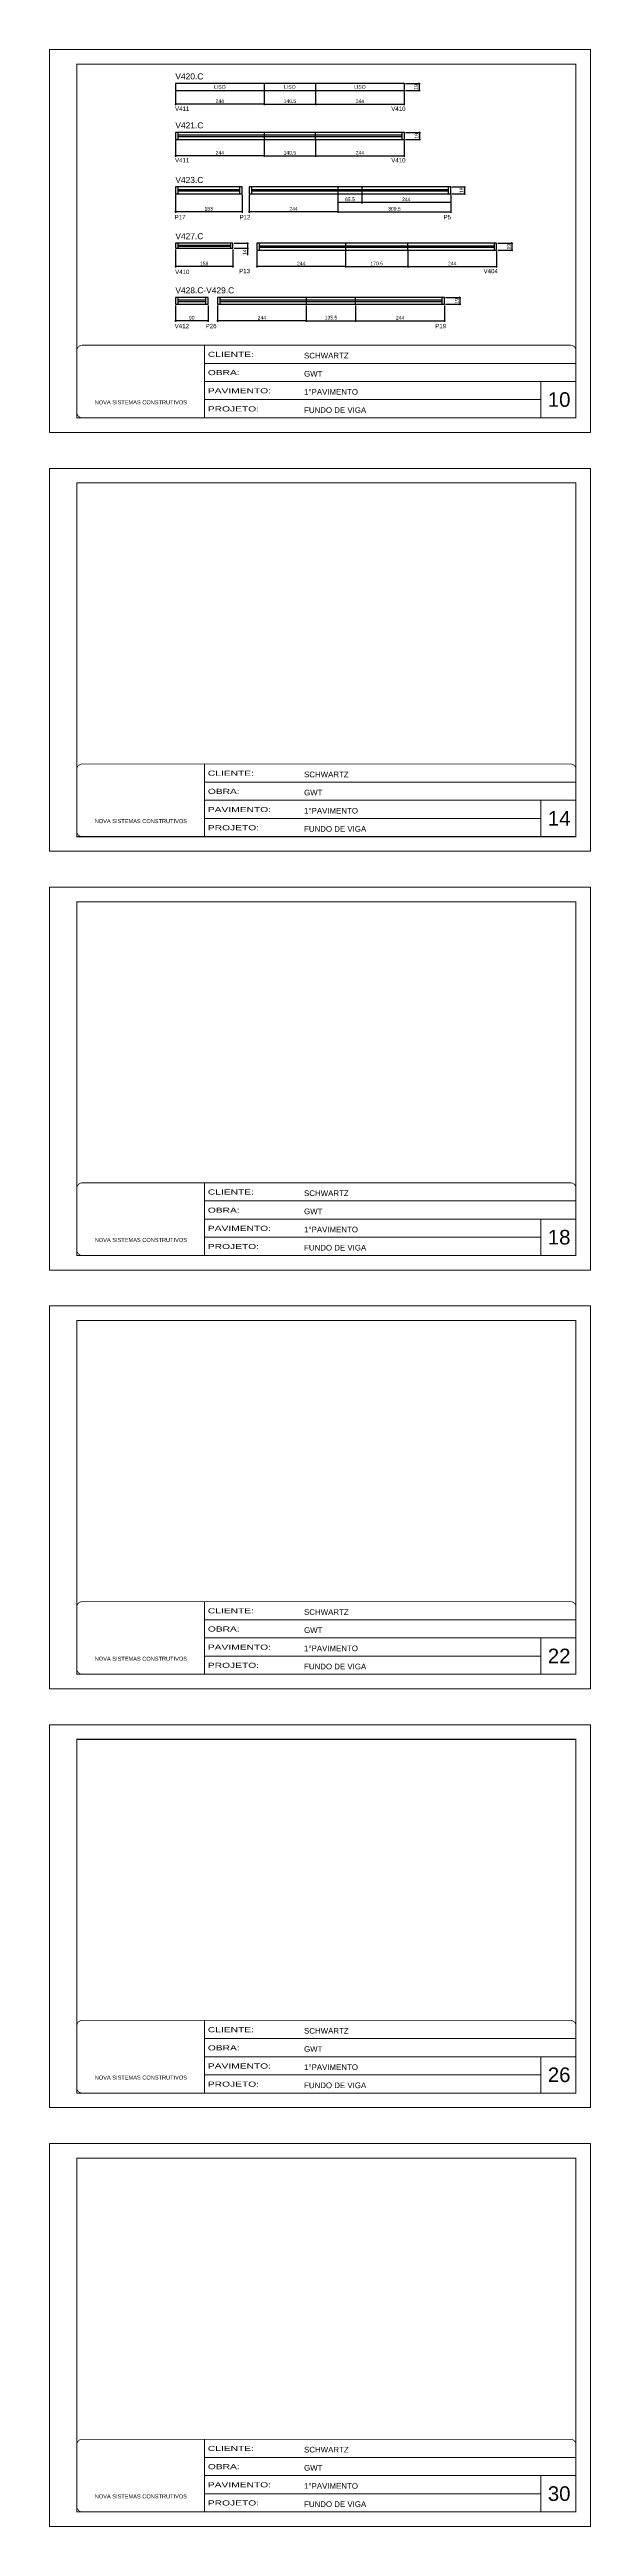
# Model space of a CAD drawing. Extents: x 3245 to 12416, y 917 to 10295.
# Drawn here: x 4844 to 6329, y 917 to 7710 of the extents above; entities that cross this region are included whole.
import ezdxf
from ezdxf.enums import TextEntityAlignment as Align

# ---------------------------------------------------------------- set-up
doc = ezdxf.new("R2010")
doc.units = 0
doc.linetypes.add('CONTINUO', pattern=[0])
doc.linetypes.add('DASHED', pattern=[0.75, 0.5, -0.25])
for name, color, linetype in [('5', 5, 'Continuous'), ('COTA', 241, 'Continuous'), ('NOMENCLATURA', 7, 'Continuous'), ('Painéis', 200, 'Continuous'), ('SARR_2.2x7', 40, 'Continuous'), ('SARR_EDITAR', 141, 'Continuous')]:
    doc.layers.add(name, color=color, linetype=linetype)
for name, color, linetype, lineweight in [('CARIMBO', 255, 'Continuous', 9), ('Folhas', 255, 'Continuous', 9), ('SARRAFO DE PRESSAO', 251, 'DASHED', 9)]:
    doc.layers.add(name, color=color, linetype=linetype, lineweight=lineweight)
doc.styles.add('ARIAL', font='arial.ttf')
doc.styles.add('COTA TECNICA', font='techl___.ttf', dxfattribs={"height": 10})
doc.styles.add('COTA TECNICA-50', font='techl___.ttf', dxfattribs={"height": 10})
doc.styles.get("Standard").update_dxf_attribs({"font": 'arial.ttf'})
doc.styles.add('Tecnologia', font='')
doc.styles.get('Tecnologia').set_extended_font_data('Forgotten Futurist')
doc.dimstyles.new('COTA PAINEL-50', dxfattribs={"dimtxt": 10, "dimasz": 3, "dimexe": 3, "dimexo": 3, "dimgap": 3, "dimtad": 1, "dimdec": 1, "dimzin": 12, "dimdsep": 46, "dimtxsty": 'COTA TECNICA-50', "dimblk1": 'OBLIQUE', "dimblk2": 'OBLIQUE', "dimsah": 1, "dimcen": 0.9, "dimclrd": 4, "dimclre": 4, "dimclrt": 240, "dimadec": 1, "dimazin": 3, "dimtfac": 1, "dimtdec": 1, "dimtmove": 0, "dimatfit": 3, "dimfxl": 1, "dimtolj": 1, "dimtzin": 12, "dimarcsym": 0})
doc.dimstyles.new('PAINEL', dxfattribs={"dimtxt": 10, "dimasz": 3, "dimexe": 3, "dimexo": 3, "dimgap": 3, "dimtad": 1, "dimdec": 1, "dimzin": 12, "dimdsep": 46, "dimtxsty": 'COTA TECNICA', "dimblk1": 'OBLIQUE', "dimblk2": 'OBLIQUE', "dimsah": 1, "dimcen": 0.9, "dimclrd": 4, "dimclre": 4, "dimclrt": 240, "dimadec": 1, "dimazin": 3, "dimtfac": 1, "dimtdec": 1, "dimtmove": 0, "dimatfit": 3, "dimfxl": 1, "dimtolj": 1, "dimtzin": 12, "dimarcsym": 0})

# ---------------------------------------------------------------- blocks, each defined once
blk = doc.blocks.new('9999999999')
at = {"color": 30, "linetype": 'CONTINUO'}
for p, q in [((98564.6, 34230.2), (98564.6, 34429.4)), ((98564.6, 34379.6), (99584, 34379.6)), ((98564.6, 34329.8), (99488, 34329.8)), ((99584, 34329.8), (99488, 34329.8)), ((99488, 34329.8), (99488, 34230.2)), ((98564.6, 34280), (99488, 34280))]:
    blk.add_line(p, q, dxfattribs=at)
at = {"color": 30, "linetype": 'CONTINUO', "const_width": 2}
blk.add_lwpolyline([(99584, 34230.2), (99584, 34414.4, 0.414214), (99569, 34429.4), (98229, 34429.4, 0.414214), (98214, 34414.4), (98214, 34245.2, 0.414214), (98229, 34230.2), (99584, 34230.2)], format="xyb", dxfattribs=at)
at = {"layer": 'Folhas'}
blk.add_lwpolyline([(98139, 34190.2), (99624, 34190.2), (99624, 35240.2), (98139, 35240.2)], close=True, dxfattribs=at)
at = {"layer": 'Folhas', "color": 30, "const_width": 3}
blk.add_lwpolyline([(98214, 34230.2), (99584, 34230.2), (99584, 35200.2), (98214, 35200.2)], close=True, dxfattribs=at)
at = {"color": 7, "linetype": 'Continuous', "ltscale": 5, "style": 'ARIAL'}
for s, height, p in [('SCHWARTZ', 15.48, (98837.7, 34393.1)), ('GWT', 15.48, (98837.7, 34343.3)), ('1°PAVIMENTO', 15.483, (98837.7, 34293.5)), ('NOVA SISTEMAS CONSTRUTIVOS', 11.059, (98263.2, 34267.2)), ('FUNDO DE VIGA', 15.483, (98837.7, 34243.7))]:
    blk.add_text(s, height=height, dxfattribs=at).set_placement(p)
at = {"layer": 'Folhas', "color": 7, "style": 'Tecnologia', "width": 1.5}
for s, p in [('CLIENTE:', (98573.7, 34397.2)), ('OBRA:', (98573.7, 34347.3)), ('PAVIMENTO:', (98573.7, 34297.5)), ('PROJETO:', (98573.7, 34247.7))]:
    blk.add_text(s, height=14, dxfattribs=at).set_placement(p)
blk = doc.blocks.new('_Oblique')
at = {"color": 0, "linetype": 'ByBlock', "lineweight": -2}
blk.add_line((-0.5, -0.5), (0.5, 0.5), dxfattribs=at)
blk = doc.blocks.new('*D407')
at = {"layer": 'COTA', "color": 4, "linetype": 'ByBlock', "lineweight": -2, "transparency": 16777216}
for p, q in [((5189.3, 7595.1), (5189.3, 7557.4)), ((5433.3, 7560.4), (5189.3, 7560.4)), ((5433.3, 7595.1), (5433.3, 7557.4))]:
    blk.add_line(p, q, dxfattribs=at)
at = {"layer": 'Defpoints', "color": 0, "linetype": 'ByBlock', "transparency": 16777216}
for p in [(5189.3, 7598.1), (5189.3, 7560.4), (5433.3, 7598.1)]:
    blk.add_point(p, dxfattribs=at)
at = {"layer": 'COTA', "color": 4, "linetype": 'ByBlock', "lineweight": -2, "transparency": 16777216, "xscale": 3, "yscale": 3, "zscale": 3, "rotation": 180}
blk.add_blockref('_Oblique', (5189.3, 7560.4), dxfattribs=at)
at = {"layer": 'COTA', "color": 4, "linetype": 'ByBlock', "lineweight": -2, "transparency": 16777216, "xscale": 3, "yscale": 3, "zscale": 3}
blk.add_blockref('_Oblique', (5433.3, 7560.4), dxfattribs=at)
at = {"layer": 'COTA', "color": 240, "linetype": 'ByBlock', "transparency": 16777216, "insert": (5311.3, 7568.5), "char_height": 10, "attachment_point": 5, "style": 'COTA TECNICA-50'}
blk.add_mtext('\\A1;244', dxfattribs=at)
blk = doc.blocks.new('*D408')
at = {"layer": 'COTA', "color": 4, "linetype": 'ByBlock', "lineweight": -2, "transparency": 16777216}
for p, q in [((5433.3, 7595.1), (5433.3, 7557.4)), ((5433.3, 7560.4), (5573.8, 7560.4)), ((5573.8, 7595.1), (5573.8, 7557.4))]:
    blk.add_line(p, q, dxfattribs=at)
at = {"layer": 'Defpoints', "color": 0, "linetype": 'ByBlock', "transparency": 16777216}
for p in [(5433.3, 7598.1), (5573.8, 7598.1), (5573.8, 7560.4)]:
    blk.add_point(p, dxfattribs=at)
at = {"layer": 'COTA', "color": 4, "linetype": 'ByBlock', "lineweight": -2, "transparency": 16777216, "xscale": 3, "yscale": 3, "zscale": 3, "rotation": 180}
blk.add_blockref('_Oblique', (5433.3, 7560.4), dxfattribs=at)
at = {"layer": 'COTA', "color": 4, "linetype": 'ByBlock', "lineweight": -2, "transparency": 16777216, "xscale": 3, "yscale": 3, "zscale": 3}
blk.add_blockref('_Oblique', (5573.8, 7560.4), dxfattribs=at)
at = {"layer": 'COTA', "color": 240, "linetype": 'ByBlock', "transparency": 16777216, "insert": (5503.6, 7568.5), "char_height": 10, "attachment_point": 5, "style": 'COTA TECNICA-50'}
blk.add_mtext('\\A1;140.5', dxfattribs=at)
blk = doc.blocks.new('*D409')
at = {"layer": 'COTA', "color": 4, "linetype": 'ByBlock', "lineweight": -2, "transparency": 16777216}
for p, q in [((5573.8, 7595.1), (5573.8, 7557.4)), ((5573.8, 7560.4), (5817.8, 7560.4)), ((5817.8, 7595.1), (5817.8, 7557.4))]:
    blk.add_line(p, q, dxfattribs=at)
at = {"layer": 'Defpoints', "color": 0, "linetype": 'ByBlock', "transparency": 16777216}
for p in [(5573.8, 7598.1), (5817.8, 7598.1), (5817.8, 7560.4)]:
    blk.add_point(p, dxfattribs=at)
at = {"layer": 'COTA', "color": 4, "linetype": 'ByBlock', "lineweight": -2, "transparency": 16777216, "xscale": 3, "yscale": 3, "zscale": 3, "rotation": 180}
blk.add_blockref('_Oblique', (5573.8, 7560.4), dxfattribs=at)
at = {"layer": 'COTA', "color": 4, "linetype": 'ByBlock', "lineweight": -2, "transparency": 16777216, "xscale": 3, "yscale": 3, "zscale": 3}
blk.add_blockref('_Oblique', (5817.8, 7560.4), dxfattribs=at)
at = {"layer": 'COTA', "color": 240, "linetype": 'ByBlock', "transparency": 16777216, "insert": (5695.8, 7568.5), "char_height": 10, "attachment_point": 5, "style": 'COTA TECNICA-50'}
blk.add_mtext('\\A1;244', dxfattribs=at)
blk = doc.blocks.new('*D410')
at = {"layer": 'COTA', "color": 4, "linetype": 'ByBlock', "lineweight": -2, "transparency": 16777216}
for p, q in [((5820.8, 7617.1), (5861.5, 7617.1)), ((5858.5, 7617.1), (5858.5, 7598.1)), ((5820.8, 7598.1), (5861.5, 7598.1))]:
    blk.add_line(p, q, dxfattribs=at)
at = {"layer": 'Defpoints', "color": 0, "linetype": 'ByBlock', "transparency": 16777216}
for p in [(5817.8, 7617.1), (5817.8, 7598.1), (5858.5, 7598.1)]:
    blk.add_point(p, dxfattribs=at)
at = {"layer": 'COTA', "color": 4, "linetype": 'ByBlock', "lineweight": -2, "transparency": 16777216, "xscale": 3, "yscale": 3, "zscale": 3}
for p, rotation in [((5858.5, 7617.1), 90), ((5858.5, 7598.1), 270)]:
    blk.add_blockref('_Oblique', p, dxfattribs=dict(at, rotation=rotation))
at = {"layer": 'COTA', "color": 240, "linetype": 'ByBlock', "transparency": 16777216, "insert": (5850.4, 7607.6), "char_height": 10, "attachment_point": 5, "rotation": 90, "style": 'COTA TECNICA-50'}
blk.add_mtext('\\A1;19', dxfattribs=at)
blk = doc.blocks.new('*D412')
at = {"layer": 'COTA', "color": 4, "linetype": 'ByBlock', "lineweight": -2, "transparency": 16777216}
for p, q in [((5189.3, 7460.8), (5189.3, 7416)), ((5433.3, 7419), (5189.3, 7419)), ((5433.3, 7460.8), (5433.3, 7416))]:
    blk.add_line(p, q, dxfattribs=at)
at = {"layer": 'Defpoints', "color": 0, "linetype": 'ByBlock', "transparency": 16777216}
for p in [(5189.3, 7463.8), (5189.3, 7419), (5433.3, 7463.8)]:
    blk.add_point(p, dxfattribs=at)
at = {"layer": 'COTA', "color": 4, "linetype": 'ByBlock', "lineweight": -2, "transparency": 16777216, "xscale": 3, "yscale": 3, "zscale": 3, "rotation": 180}
blk.add_blockref('_Oblique', (5189.3, 7419), dxfattribs=at)
at = {"layer": 'COTA', "color": 4, "linetype": 'ByBlock', "lineweight": -2, "transparency": 16777216, "xscale": 3, "yscale": 3, "zscale": 3}
blk.add_blockref('_Oblique', (5433.3, 7419), dxfattribs=at)
at = {"layer": 'COTA', "color": 240, "linetype": 'ByBlock', "transparency": 16777216, "insert": (5311.3, 7427), "char_height": 10, "attachment_point": 5, "style": 'COTA TECNICA-50'}
blk.add_mtext('\\A1;244', dxfattribs=at)
blk = doc.blocks.new('*D413')
at = {"layer": 'COTA', "color": 4, "linetype": 'ByBlock', "lineweight": -2, "transparency": 16777216}
for p, q in [((5433.3, 7460.8), (5433.3, 7416)), ((5433.3, 7419), (5573.8, 7419)), ((5573.8, 7460.8), (5573.8, 7416))]:
    blk.add_line(p, q, dxfattribs=at)
at = {"layer": 'Defpoints', "color": 0, "linetype": 'ByBlock', "transparency": 16777216}
for p in [(5433.3, 7463.8), (5573.8, 7463.8), (5573.8, 7419)]:
    blk.add_point(p, dxfattribs=at)
at = {"layer": 'COTA', "color": 4, "linetype": 'ByBlock', "lineweight": -2, "transparency": 16777216, "xscale": 3, "yscale": 3, "zscale": 3, "rotation": 180}
blk.add_blockref('_Oblique', (5433.3, 7419), dxfattribs=at)
at = {"layer": 'COTA', "color": 4, "linetype": 'ByBlock', "lineweight": -2, "transparency": 16777216, "xscale": 3, "yscale": 3, "zscale": 3}
blk.add_blockref('_Oblique', (5573.8, 7419), dxfattribs=at)
at = {"layer": 'COTA', "color": 240, "linetype": 'ByBlock', "transparency": 16777216, "insert": (5503.6, 7427.1), "char_height": 10, "attachment_point": 5, "style": 'COTA TECNICA-50'}
blk.add_mtext('\\A1;140.5', dxfattribs=at)
blk = doc.blocks.new('*D414')
at = {"layer": 'COTA', "color": 4, "linetype": 'ByBlock', "lineweight": -2, "transparency": 16777216}
for p, q in [((5573.8, 7460.8), (5573.8, 7416)), ((5573.8, 7419), (5817.8, 7419)), ((5817.8, 7460.8), (5817.8, 7416))]:
    blk.add_line(p, q, dxfattribs=at)
at = {"layer": 'Defpoints', "color": 0, "linetype": 'ByBlock', "transparency": 16777216}
for p in [(5573.8, 7463.8), (5817.8, 7463.8), (5817.8, 7419)]:
    blk.add_point(p, dxfattribs=at)
at = {"layer": 'COTA', "color": 4, "linetype": 'ByBlock', "lineweight": -2, "transparency": 16777216, "xscale": 3, "yscale": 3, "zscale": 3, "rotation": 180}
blk.add_blockref('_Oblique', (5573.8, 7419), dxfattribs=at)
at = {"layer": 'COTA', "color": 4, "linetype": 'ByBlock', "lineweight": -2, "transparency": 16777216, "xscale": 3, "yscale": 3, "zscale": 3}
blk.add_blockref('_Oblique', (5817.8, 7419), dxfattribs=at)
at = {"layer": 'COTA', "color": 240, "linetype": 'ByBlock', "transparency": 16777216, "insert": (5695.8, 7427), "char_height": 10, "attachment_point": 5, "style": 'COTA TECNICA-50'}
blk.add_mtext('\\A1;244', dxfattribs=at)
blk = doc.blocks.new('*D415')
at = {"layer": 'COTA', "color": 4, "lineweight": -2, "transparency": 16777216}
for p, q in [((5820.8, 7482.8), (5862.6, 7482.8)), ((5859.6, 7482.8), (5859.6, 7463.8)), ((5820.8, 7463.8), (5862.6, 7463.8))]:
    blk.add_line(p, q, dxfattribs=at)
at = {"layer": 'Defpoints', "color": 0, "transparency": 16777216}
for p in [(5817.8, 7482.8), (5817.8, 7463.8), (5859.6, 7463.8)]:
    blk.add_point(p, dxfattribs=at)
at = {"layer": 'COTA', "color": 4, "lineweight": -2, "transparency": 16777216, "xscale": 3, "yscale": 3, "zscale": 3}
for p, rotation in [((5859.6, 7482.8), 90), ((5859.6, 7463.8), 270)]:
    blk.add_blockref('_Oblique', p, dxfattribs=dict(at, rotation=rotation))
at = {"layer": 'COTA', "color": 240, "transparency": 16777216, "insert": (5851.5, 7473.3), "char_height": 10, "attachment_point": 5, "rotation": 90, "style": 'COTA TECNICA'}
blk.add_mtext('\\A1;19', dxfattribs=at)
blk = doc.blocks.new('*D416')
at = {"layer": 'COTA', "color": 4, "linetype": 'ByBlock', "lineweight": -2, "transparency": 16777216}
for p, q in [((5189.3, 7311.3), (5189.3, 7262.2)), ((5372.3, 7311.3), (5372.3, 7262.2)), ((5372.3, 7265.2), (5189.3, 7265.2))]:
    blk.add_line(p, q, dxfattribs=at)
at = {"layer": 'Defpoints', "color": 0, "linetype": 'ByBlock', "transparency": 16777216}
for p in [(5189.3, 7314.3), (5372.3, 7314.3), (5189.3, 7265.2)]:
    blk.add_point(p, dxfattribs=at)
at = {"layer": 'COTA', "color": 4, "linetype": 'ByBlock', "lineweight": -2, "transparency": 16777216, "xscale": 3, "yscale": 3, "zscale": 3, "rotation": 180}
blk.add_blockref('_Oblique', (5189.3, 7265.2), dxfattribs=at)
at = {"layer": 'COTA', "color": 4, "linetype": 'ByBlock', "lineweight": -2, "transparency": 16777216, "xscale": 3, "yscale": 3, "zscale": 3}
blk.add_blockref('_Oblique', (5372.3, 7265.2), dxfattribs=at)
at = {"layer": 'COTA', "color": 240, "linetype": 'ByBlock', "transparency": 16777216, "insert": (5280.8, 7273.5), "char_height": 10, "attachment_point": 5, "style": 'COTA TECNICA-50'}
blk.add_mtext('\\A1;183', dxfattribs=at)
blk = doc.blocks.new('*D417')
at = {"layer": 'COTA', "color": 4, "linetype": 'ByBlock', "lineweight": -2, "transparency": 16777216}
for p, q in [((5391.7, 7311.3), (5391.7, 7262.2)), ((5635.7, 7311.3), (5635.7, 7262.2)), ((5635.7, 7265.2), (5391.7, 7265.2))]:
    blk.add_line(p, q, dxfattribs=at)
at = {"layer": 'Defpoints', "color": 0, "linetype": 'ByBlock', "transparency": 16777216}
for p in [(5391.7, 7314.3), (5635.7, 7314.3), (5391.7, 7265.2)]:
    blk.add_point(p, dxfattribs=at)
at = {"layer": 'COTA', "color": 4, "linetype": 'ByBlock', "lineweight": -2, "transparency": 16777216, "xscale": 3, "yscale": 3, "zscale": 3, "rotation": 180}
blk.add_blockref('_Oblique', (5391.7, 7265.2), dxfattribs=at)
at = {"layer": 'COTA', "color": 4, "linetype": 'ByBlock', "lineweight": -2, "transparency": 16777216, "xscale": 3, "yscale": 3, "zscale": 3}
blk.add_blockref('_Oblique', (5635.7, 7265.2), dxfattribs=at)
at = {"layer": 'COTA', "color": 240, "linetype": 'ByBlock', "transparency": 16777216, "insert": (5513.7, 7273.3), "char_height": 10, "attachment_point": 5, "style": 'COTA TECNICA-50'}
blk.add_mtext('\\A1;244', dxfattribs=at)
blk = doc.blocks.new('*D418')
at = {"layer": 'COTA', "color": 4, "linetype": 'ByBlock', "lineweight": -2, "transparency": 16777216}
for p, q in [((5635.7, 7311.3), (5635.7, 7262.2)), ((5945.2, 7311.3), (5945.2, 7262.2)), ((5635.7, 7265.2), (5945.2, 7265.2))]:
    blk.add_line(p, q, dxfattribs=at)
at = {"layer": 'Defpoints', "color": 0, "linetype": 'ByBlock', "transparency": 16777216}
for p in [(5635.7, 7314.3), (5945.2, 7314.3), (5945.2, 7265.2)]:
    blk.add_point(p, dxfattribs=at)
at = {"layer": 'COTA', "color": 4, "linetype": 'ByBlock', "lineweight": -2, "transparency": 16777216, "xscale": 3, "yscale": 3, "zscale": 3, "rotation": 180}
blk.add_blockref('_Oblique', (5635.7, 7265.2), dxfattribs=at)
at = {"layer": 'COTA', "color": 4, "linetype": 'ByBlock', "lineweight": -2, "transparency": 16777216, "xscale": 3, "yscale": 3, "zscale": 3}
blk.add_blockref('_Oblique', (5945.2, 7265.2), dxfattribs=at)
at = {"layer": 'COTA', "color": 240, "linetype": 'ByBlock', "transparency": 16777216, "insert": (5790.5, 7273.5), "char_height": 10, "attachment_point": 5, "style": 'COTA TECNICA-50'}
blk.add_mtext('\\A1;309.5', dxfattribs=at)
blk = doc.blocks.new('*D419')
at = {"layer": 'COTA', "color": 4, "linetype": 'ByBlock', "lineweight": -2, "transparency": 16777216}
for p, q in [((5635.7, 7311.3), (5635.7, 7288.2)), ((5635.7, 7291.2), (5701.2, 7291.2)), ((5701.2, 7311.3), (5701.2, 7288.2))]:
    blk.add_line(p, q, dxfattribs=at)
at = {"layer": 'Defpoints', "color": 0, "linetype": 'ByBlock', "transparency": 16777216}
for p in [(5635.7, 7314.3), (5701.2, 7314.3), (5701.2, 7291.2)]:
    blk.add_point(p, dxfattribs=at)
at = {"layer": 'COTA', "color": 4, "linetype": 'ByBlock', "lineweight": -2, "transparency": 16777216, "xscale": 3, "yscale": 3, "zscale": 3, "rotation": 180}
blk.add_blockref('_Oblique', (5635.7, 7291.2), dxfattribs=at)
at = {"layer": 'COTA', "color": 4, "linetype": 'ByBlock', "lineweight": -2, "transparency": 16777216, "xscale": 3, "yscale": 3, "zscale": 3}
blk.add_blockref('_Oblique', (5701.2, 7291.2), dxfattribs=at)
at = {"layer": 'COTA', "color": 240, "linetype": 'ByBlock', "transparency": 16777216, "insert": (5668.5, 7299.3), "char_height": 10, "attachment_point": 5, "style": 'COTA TECNICA-50'}
blk.add_mtext('\\A1;65.5', dxfattribs=at)
blk = doc.blocks.new('*D420')
at = {"layer": 'COTA', "color": 4, "linetype": 'ByBlock', "lineweight": -2, "transparency": 16777216}
for p, q in [((5701.2, 7311.3), (5701.2, 7288.2)), ((5701.2, 7291.2), (5945.2, 7291.2)), ((5945.2, 7311.3), (5945.2, 7288.2))]:
    blk.add_line(p, q, dxfattribs=at)
at = {"layer": 'Defpoints', "color": 0, "linetype": 'ByBlock', "transparency": 16777216}
for p in [(5701.2, 7314.3), (5945.2, 7314.3), (5945.2, 7291.2)]:
    blk.add_point(p, dxfattribs=at)
at = {"layer": 'COTA', "color": 4, "linetype": 'ByBlock', "lineweight": -2, "transparency": 16777216, "xscale": 3, "yscale": 3, "zscale": 3, "rotation": 180}
blk.add_blockref('_Oblique', (5701.2, 7291.2), dxfattribs=at)
at = {"layer": 'COTA', "color": 4, "linetype": 'ByBlock', "lineweight": -2, "transparency": 16777216, "xscale": 3, "yscale": 3, "zscale": 3}
blk.add_blockref('_Oblique', (5945.2, 7291.2), dxfattribs=at)
at = {"layer": 'COTA', "color": 240, "linetype": 'ByBlock', "transparency": 16777216, "insert": (5823.2, 7299.3), "char_height": 10, "attachment_point": 5, "style": 'COTA TECNICA-50'}
blk.add_mtext('\\A1;244', dxfattribs=at)
blk = doc.blocks.new('*D422')
at = {"layer": 'COTA', "color": 4, "lineweight": -2, "transparency": 16777216}
for p, q in [((5948.2, 7333.3), (5985.7, 7333.3)), ((5948.2, 7314.3), (5985.7, 7314.3)), ((5982.7, 7333.3), (5982.7, 7314.3))]:
    blk.add_line(p, q, dxfattribs=at)
at = {"layer": 'Defpoints', "color": 0, "transparency": 16777216}
for p in [(5945.2, 7333.3), (5945.2, 7314.3), (5982.7, 7314.3)]:
    blk.add_point(p, dxfattribs=at)
at = {"layer": 'COTA', "color": 4, "lineweight": -2, "transparency": 16777216, "xscale": 3, "yscale": 3, "zscale": 3}
for p, rotation in [((5982.7, 7333.3), 90), ((5982.7, 7314.3), 270)]:
    blk.add_blockref('_Oblique', p, dxfattribs=dict(at, rotation=rotation))
at = {"layer": 'COTA', "color": 240, "transparency": 16777216, "insert": (5974.6, 7323.8), "char_height": 10, "attachment_point": 5, "rotation": 90, "style": 'COTA TECNICA'}
blk.add_mtext('\\A1;19', dxfattribs=at)
blk = doc.blocks.new('*D423')
at = {"layer": 'COTA', "color": 4, "linetype": 'ByBlock', "lineweight": -2, "transparency": 16777216}
for p, q in [((5412.6, 7157), (5412.6, 7112.1)), ((5656.6, 7157), (5656.6, 7112.1)), ((5656.6, 7115.1), (5412.6, 7115.1))]:
    blk.add_line(p, q, dxfattribs=at)
at = {"layer": 'Defpoints', "color": 0, "linetype": 'ByBlock', "transparency": 16777216}
for p in [(5412.6, 7160), (5656.6, 7160), (5412.6, 7115.1)]:
    blk.add_point(p, dxfattribs=at)
at = {"layer": 'COTA', "color": 4, "linetype": 'ByBlock', "lineweight": -2, "transparency": 16777216, "xscale": 3, "yscale": 3, "zscale": 3, "rotation": 180}
blk.add_blockref('_Oblique', (5412.6, 7115.1), dxfattribs=at)
at = {"layer": 'COTA', "color": 4, "linetype": 'ByBlock', "lineweight": -2, "transparency": 16777216, "xscale": 3, "yscale": 3, "zscale": 3}
blk.add_blockref('_Oblique', (5656.6, 7115.1), dxfattribs=at)
at = {"layer": 'COTA', "color": 240, "linetype": 'ByBlock', "transparency": 16777216, "insert": (5534.6, 7123.2), "char_height": 10, "attachment_point": 5, "style": 'COTA TECNICA-50'}
blk.add_mtext('\\A1;244', dxfattribs=at)
blk = doc.blocks.new('*D424')
at = {"layer": 'COTA', "color": 4, "linetype": 'ByBlock', "lineweight": -2, "transparency": 16777216}
for p, q in [((5656.6, 7157), (5656.6, 7112.1)), ((5827.1, 7157), (5827.1, 7112.1)), ((5656.6, 7115.1), (5827.1, 7115.1))]:
    blk.add_line(p, q, dxfattribs=at)
at = {"layer": 'Defpoints', "color": 0, "linetype": 'ByBlock', "transparency": 16777216}
for p in [(5656.6, 7160), (5827.1, 7160), (5827.1, 7115.1)]:
    blk.add_point(p, dxfattribs=at)
at = {"layer": 'COTA', "color": 4, "linetype": 'ByBlock', "lineweight": -2, "transparency": 16777216, "xscale": 3, "yscale": 3, "zscale": 3, "rotation": 180}
blk.add_blockref('_Oblique', (5656.6, 7115.1), dxfattribs=at)
at = {"layer": 'COTA', "color": 4, "linetype": 'ByBlock', "lineweight": -2, "transparency": 16777216, "xscale": 3, "yscale": 3, "zscale": 3}
blk.add_blockref('_Oblique', (5827.1, 7115.1), dxfattribs=at)
at = {"layer": 'COTA', "color": 240, "linetype": 'ByBlock', "transparency": 16777216, "insert": (5741.9, 7123.2), "char_height": 10, "attachment_point": 5, "style": 'COTA TECNICA-50'}
blk.add_mtext('\\A1;170.5', dxfattribs=at)
blk = doc.blocks.new('*D425')
at = {"layer": 'COTA', "color": 4, "linetype": 'ByBlock', "lineweight": -2, "transparency": 16777216}
for p, q in [((5827.1, 7157), (5827.1, 7112.1)), ((6071.1, 7157), (6071.1, 7112.1)), ((5827.1, 7115.1), (6071.1, 7115.1))]:
    blk.add_line(p, q, dxfattribs=at)
at = {"layer": 'Defpoints', "color": 0, "linetype": 'ByBlock', "transparency": 16777216}
for p in [(5827.1, 7160), (6071.1, 7160), (6071.1, 7115.1)]:
    blk.add_point(p, dxfattribs=at)
at = {"layer": 'COTA', "color": 4, "linetype": 'ByBlock', "lineweight": -2, "transparency": 16777216, "xscale": 3, "yscale": 3, "zscale": 3, "rotation": 180}
blk.add_blockref('_Oblique', (5827.1, 7115.1), dxfattribs=at)
at = {"layer": 'COTA', "color": 4, "linetype": 'ByBlock', "lineweight": -2, "transparency": 16777216, "xscale": 3, "yscale": 3, "zscale": 3}
blk.add_blockref('_Oblique', (6071.1, 7115.1), dxfattribs=at)
at = {"layer": 'COTA', "color": 240, "linetype": 'ByBlock', "transparency": 16777216, "insert": (5949.1, 7123.2), "char_height": 10, "attachment_point": 5, "style": 'COTA TECNICA-50'}
blk.add_mtext('\\A1;244', dxfattribs=at)
blk = doc.blocks.new('*D426')
at = {"layer": 'COTA', "color": 4, "lineweight": -2, "transparency": 16777216}
for p, q in [((6074.1, 7179), (6115.9, 7179)), ((6074.1, 7160), (6115.9, 7160)), ((6112.9, 7179), (6112.9, 7160))]:
    blk.add_line(p, q, dxfattribs=at)
at = {"layer": 'Defpoints', "color": 0, "transparency": 16777216}
for p in [(6071.1, 7179), (6071.1, 7160), (6112.9, 7160)]:
    blk.add_point(p, dxfattribs=at)
at = {"layer": 'COTA', "color": 4, "lineweight": -2, "transparency": 16777216, "xscale": 3, "yscale": 3, "zscale": 3}
for p, rotation in [((6112.9, 7179), 90), ((6112.9, 7160), 270)]:
    blk.add_blockref('_Oblique', p, dxfattribs=dict(at, rotation=rotation))
at = {"layer": 'COTA', "color": 240, "transparency": 16777216, "insert": (6104.8, 7169.5), "char_height": 10, "attachment_point": 5, "rotation": 90, "style": 'COTA TECNICA'}
blk.add_mtext('\\A1;19', dxfattribs=at)
blk = doc.blocks.new('*D428')
at = {"layer": 'COTA', "color": 4, "linetype": 'ByBlock', "lineweight": -2, "transparency": 16777216}
for p, q in [((5189.3, 7162), (5189.3, 7112.1)), ((5347.3, 7162), (5347.3, 7112.1)), ((5347.3, 7115.1), (5189.3, 7115.1))]:
    blk.add_line(p, q, dxfattribs=at)
at = {"layer": 'Defpoints', "color": 0, "linetype": 'ByBlock', "transparency": 16777216}
for p in [(5189.3, 7165), (5347.3, 7165), (5189.3, 7115.1)]:
    blk.add_point(p, dxfattribs=at)
at = {"layer": 'COTA', "color": 4, "linetype": 'ByBlock', "lineweight": -2, "transparency": 16777216, "xscale": 3, "yscale": 3, "zscale": 3, "rotation": 180}
blk.add_blockref('_Oblique', (5189.3, 7115.1), dxfattribs=at)
at = {"layer": 'COTA', "color": 4, "linetype": 'ByBlock', "lineweight": -2, "transparency": 16777216, "xscale": 3, "yscale": 3, "zscale": 3}
blk.add_blockref('_Oblique', (5347.3, 7115.1), dxfattribs=at)
at = {"layer": 'COTA', "color": 240, "linetype": 'ByBlock', "transparency": 16777216, "insert": (5268.3, 7123.2), "char_height": 10, "attachment_point": 5, "style": 'COTA TECNICA-50'}
blk.add_mtext('\\A1;158', dxfattribs=at)
blk = doc.blocks.new('*D429')
at = {"layer": 'COTA', "color": 4, "linetype": 'ByBlock', "lineweight": -2, "transparency": 16777216}
for p, q in [((5350.3, 7179), (5390.4, 7179)), ((5350.3, 7165), (5390.4, 7165)), ((5387.4, 7179), (5387.4, 7165)), ((5387.4, 7165), (5387.4, 7145.8))]:
    blk.add_line(p, q, dxfattribs=at)
at = {"layer": 'Defpoints', "color": 0, "linetype": 'ByBlock', "transparency": 16777216}
for p in [(5347.3, 7179), (5347.3, 7165), (5387.4, 7165)]:
    blk.add_point(p, dxfattribs=at)
at = {"layer": 'COTA', "color": 4, "linetype": 'ByBlock', "lineweight": -2, "transparency": 16777216, "xscale": 3, "yscale": 3, "zscale": 3}
for p, rotation in [((5387.4, 7179), 90), ((5387.4, 7165), 270)]:
    blk.add_blockref('_Oblique', p, dxfattribs=dict(at, rotation=rotation))
at = {"layer": 'COTA', "color": 240, "linetype": 'ByBlock', "transparency": 16777216, "insert": (5379.3, 7153.9), "char_height": 10, "attachment_point": 5, "rotation": 90, "style": 'COTA TECNICA-50'}
blk.add_mtext('\\A1;14', dxfattribs=at)
blk = doc.blocks.new('*D430')
at = {"layer": 'COTA', "color": 4, "linetype": 'ByBlock', "lineweight": -2, "transparency": 16777216}
for p, q in [((5189.3, 7008.4), (5189.3, 6963.5)), ((5279.3, 7008.4), (5279.3, 6963.5)), ((5279.3, 6966.5), (5189.3, 6966.5))]:
    blk.add_line(p, q, dxfattribs=at)
at = {"layer": 'Defpoints', "color": 0, "linetype": 'ByBlock', "transparency": 16777216}
for p in [(5189.3, 7011.4), (5279.3, 7011.4), (5189.3, 6966.5)]:
    blk.add_point(p, dxfattribs=at)
at = {"layer": 'COTA', "color": 4, "linetype": 'ByBlock', "lineweight": -2, "transparency": 16777216, "xscale": 3, "yscale": 3, "zscale": 3, "rotation": 180}
blk.add_blockref('_Oblique', (5189.3, 6966.5), dxfattribs=at)
at = {"layer": 'COTA', "color": 4, "linetype": 'ByBlock', "lineweight": -2, "transparency": 16777216, "xscale": 3, "yscale": 3, "zscale": 3}
blk.add_blockref('_Oblique', (5279.3, 6966.5), dxfattribs=at)
at = {"layer": 'COTA', "color": 240, "linetype": 'ByBlock', "transparency": 16777216, "insert": (5234.3, 6974.7), "char_height": 10, "attachment_point": 5, "style": 'COTA TECNICA-50'}
blk.add_mtext('\\A1;90', dxfattribs=at)
blk = doc.blocks.new('*D436')
at = {"layer": 'COTA', "color": 4, "linetype": 'ByBlock', "lineweight": -2, "transparency": 16777216}
for p, q in [((5304.6, 7008.4), (5304.6, 6963.5)), ((5548.6, 7008.4), (5548.6, 6963.5)), ((5548.6, 6966.5), (5304.6, 6966.5))]:
    blk.add_line(p, q, dxfattribs=at)
at = {"layer": 'Defpoints', "color": 0, "linetype": 'ByBlock', "transparency": 16777216}
for p in [(5304.6, 7011.4), (5548.6, 7011.4), (5304.6, 6966.5)]:
    blk.add_point(p, dxfattribs=at)
at = {"layer": 'COTA', "color": 4, "linetype": 'ByBlock', "lineweight": -2, "transparency": 16777216, "xscale": 3, "yscale": 3, "zscale": 3, "rotation": 180}
blk.add_blockref('_Oblique', (5304.6, 6966.5), dxfattribs=at)
at = {"layer": 'COTA', "color": 4, "linetype": 'ByBlock', "lineweight": -2, "transparency": 16777216, "xscale": 3, "yscale": 3, "zscale": 3}
blk.add_blockref('_Oblique', (5548.6, 6966.5), dxfattribs=at)
at = {"layer": 'COTA', "color": 240, "linetype": 'ByBlock', "transparency": 16777216, "insert": (5426.6, 6974.6), "char_height": 10, "attachment_point": 5, "style": 'COTA TECNICA-50'}
blk.add_mtext('\\A1;244', dxfattribs=at)
blk = doc.blocks.new('*D437')
at = {"layer": 'COTA', "color": 4, "linetype": 'ByBlock', "lineweight": -2, "transparency": 16777216}
for p, q in [((5548.6, 7008.4), (5548.6, 6963.5)), ((5684.1, 7008.4), (5684.1, 6963.5)), ((5548.6, 6966.5), (5684.1, 6966.5))]:
    blk.add_line(p, q, dxfattribs=at)
at = {"layer": 'Defpoints', "color": 0, "linetype": 'ByBlock', "transparency": 16777216}
for p in [(5548.6, 7011.4), (5684.1, 7011.4), (5684.1, 6966.5)]:
    blk.add_point(p, dxfattribs=at)
at = {"layer": 'COTA', "color": 4, "linetype": 'ByBlock', "lineweight": -2, "transparency": 16777216, "xscale": 3, "yscale": 3, "zscale": 3, "rotation": 180}
blk.add_blockref('_Oblique', (5548.6, 6966.5), dxfattribs=at)
at = {"layer": 'COTA', "color": 4, "linetype": 'ByBlock', "lineweight": -2, "transparency": 16777216, "xscale": 3, "yscale": 3, "zscale": 3}
blk.add_blockref('_Oblique', (5684.1, 6966.5), dxfattribs=at)
at = {"layer": 'COTA', "color": 240, "linetype": 'ByBlock', "transparency": 16777216, "insert": (5616.4, 6974.8), "char_height": 10, "attachment_point": 5, "style": 'COTA TECNICA-50'}
blk.add_mtext('\\A1;135.5', dxfattribs=at)
blk = doc.blocks.new('*D438')
at = {"layer": 'COTA', "color": 4, "linetype": 'ByBlock', "lineweight": -2, "transparency": 16777216}
for p, q in [((5684.1, 7008.4), (5684.1, 6963.5)), ((5928.1, 7008.4), (5928.1, 6963.5)), ((5684.1, 6966.5), (5928.1, 6966.5))]:
    blk.add_line(p, q, dxfattribs=at)
at = {"layer": 'Defpoints', "color": 0, "linetype": 'ByBlock', "transparency": 16777216}
for p in [(5684.1, 7011.4), (5928.1, 7011.4), (5928.1, 6966.5)]:
    blk.add_point(p, dxfattribs=at)
at = {"layer": 'COTA', "color": 4, "linetype": 'ByBlock', "lineweight": -2, "transparency": 16777216, "xscale": 3, "yscale": 3, "zscale": 3, "rotation": 180}
blk.add_blockref('_Oblique', (5684.1, 6966.5), dxfattribs=at)
at = {"layer": 'COTA', "color": 4, "linetype": 'ByBlock', "lineweight": -2, "transparency": 16777216, "xscale": 3, "yscale": 3, "zscale": 3}
blk.add_blockref('_Oblique', (5928.1, 6966.5), dxfattribs=at)
at = {"layer": 'COTA', "color": 240, "linetype": 'ByBlock', "transparency": 16777216, "insert": (5806.1, 6974.6), "char_height": 10, "attachment_point": 5, "style": 'COTA TECNICA-50'}
blk.add_mtext('\\A1;244', dxfattribs=at)
blk = doc.blocks.new('*D439')
at = {"layer": 'COTA', "color": 4, "lineweight": -2, "transparency": 16777216}
for p, q in [((5931.1, 7030.4), (5972.9, 7030.4)), ((5931.1, 7011.4), (5972.9, 7011.4)), ((5969.9, 7030.4), (5969.9, 7011.4))]:
    blk.add_line(p, q, dxfattribs=at)
at = {"layer": 'Defpoints', "color": 0, "transparency": 16777216}
for p in [(5928.1, 7030.4), (5928.1, 7011.4), (5969.9, 7011.4)]:
    blk.add_point(p, dxfattribs=at)
at = {"layer": 'COTA', "color": 4, "lineweight": -2, "transparency": 16777216, "xscale": 3, "yscale": 3, "zscale": 3}
for p, rotation in [((5969.9, 7030.4), 90), ((5969.9, 7011.4), 270)]:
    blk.add_blockref('_Oblique', p, dxfattribs=dict(at, rotation=rotation))
at = {"layer": 'COTA', "color": 240, "transparency": 16777216, "insert": (5961.8, 7020.9), "char_height": 10, "attachment_point": 5, "rotation": 90, "style": 'COTA TECNICA'}
blk.add_mtext('\\A1;19', dxfattribs=at)

msp = doc.modelspace()

# ---------------------------------------------------------------- linework, layer by layer
at = {"layer": 'Painéis', "linetype": 'Continuous'}
for p, q in [((5433.33, 7617.1), (5433.33, 7598.1)), ((5573.83, 7617.1), (5573.83, 7598.1)), ((5817.83, 7482.84), (5189.33, 7482.84)), ((5189.33, 7482.84), (5189.33, 7463.84)), ((5433.33, 7482.84), (5433.33, 7463.84)), ((5573.83, 7463.84), (5573.83, 7482.84)), ((5817.83, 7463.84), (5817.83, 7482.84)), ((5189.33, 7463.84), (5817.83, 7463.84)), ((5635.72, 7333.27), (5635.72, 7314.27)), ((5701.22, 7333.27), (5701.22, 7314.27)), ((6071.14, 7178.96), (5412.64, 7178.96)), ((5412.64, 7178.96), (5412.64, 7159.96)), ((5412.64, 7159.96), (6071.14, 7159.96)), ((5656.64, 7178.96), (5656.64, 7159.96)), ((5827.14, 7159.96), (5827.14, 7178.96)), ((6071.14, 7159.96), (6071.14, 7178.96)), ((5928.11, 7030.42), (5304.61, 7030.42)), ((5304.61, 7030.42), (5304.61, 7011.42)), ((5304.61, 7011.42), (5928.11, 7011.42)), ((5548.61, 7030.42), (5548.61, 7011.42)), ((5684.11, 7011.42), (5684.11, 7030.42)), ((5928.11, 7011.42), (5928.11, 7030.42))]:
    msp.add_line(p, q, dxfattribs=at)
for points in [[(5817.83, 7617.1), (5189.33, 7617.1), (5189.33, 7598.1), (5817.83, 7598.1)], [(5372.33, 7333.27), (5189.33, 7333.27), (5189.33, 7314.27), (5372.33, 7314.27)], [(5945.22, 7333.27), (5391.72, 7333.27), (5391.72, 7314.27), (5945.22, 7314.27)], [(5347.33, 7178.96), (5189.33, 7178.96), (5189.33, 7164.96), (5347.33, 7164.96)], [(5279.33, 7030.42), (5189.33, 7030.42), (5189.33, 7011.42), (5279.33, 7011.42)]]:
    msp.add_lwpolyline(points, close=True, dxfattribs=at)
at = {"layer": 'SARR_2.2x7', "linetype": 'Continuous'}
for p, q in [((5196.33, 7482.84), (5196.33, 7463.84)), ((5196.33, 7475.84), (5433.33, 7475.84)), ((5433.33, 7475.84), (5573.83, 7475.84)), ((5573.83, 7475.84), (5810.83, 7475.84)), ((5810.83, 7482.84), (5810.83, 7463.84)), ((5433.33, 7470.84), (5196.33, 7470.84)), ((5573.83, 7470.84), (5433.33, 7470.84)), ((5810.83, 7470.84), (5573.83, 7470.84)), ((5196.33, 7333.27), (5196.33, 7314.27)), ((5196.33, 7326.27), (5365.33, 7326.27)), ((5365.33, 7321.27), (5196.33, 7321.27)), ((5365.33, 7333.27), (5365.33, 7314.27)), ((5398.72, 7333.27), (5398.72, 7314.27)), ((5398.72, 7326.27), (5938.22, 7326.27)), ((5938.22, 7321.27), (5398.72, 7321.27)), ((5938.22, 7333.27), (5938.22, 7314.27)), ((5196.33, 7178.96), (5196.33, 7164.96)), ((5340.33, 7178.96), (5340.33, 7164.96)), ((5419.64, 7178.96), (5419.64, 7159.96)), ((5419.64, 7171.96), (5656.64, 7171.96)), ((5656.64, 7166.96), (5419.64, 7166.96)), ((5656.64, 7171.96), (5827.14, 7171.96)), ((5827.14, 7166.96), (5656.64, 7166.96)), ((5827.14, 7171.96), (6064.14, 7171.96)), ((6064.14, 7166.96), (5827.14, 7166.96)), ((6064.14, 7178.96), (6064.14, 7159.96)), ((5196.33, 7030.42), (5196.33, 7011.42)), ((5196.33, 7023.42), (5272.33, 7023.42)), ((5272.33, 7018.42), (5196.33, 7018.42)), ((5272.33, 7030.42), (5272.33, 7011.42)), ((5311.61, 7030.42), (5311.61, 7011.42)), ((5311.61, 7023.42), (5548.61, 7023.42)), ((5548.61, 7018.42), (5311.61, 7018.42)), ((5548.61, 7023.42), (5684.11, 7023.42)), ((5684.11, 7018.42), (5548.61, 7018.42)), ((5684.11, 7023.42), (5921.11, 7023.42)), ((5921.11, 7018.42), (5684.11, 7018.42)), ((5921.11, 7030.42), (5921.11, 7011.42))]:
    msp.add_line(p, q, dxfattribs=at)
at = {"layer": 'SARR_EDITAR', "linetype": 'Continuous'}
for p, q in [((5196.33, 7173.96), (5340.33, 7173.96)), ((5340.33, 7169.96), (5196.33, 7169.96))]:
    msp.add_line(p, q, dxfattribs=at)

# ---------------------------------------------------------------- block references
at = {"layer": 'SARRAFO DE PRESSAO', "color": 6, "linetype": 'ByBlock'}
for p in [(-93295.13, -27530.07), (-93295.13, -28678.65), (-93295.13, -29827.22), (-93295.13, -30975.8), (-93295.13, -32124.38), (-93295.13, -33272.95)]:
    msp.add_blockref('9999999999', p, dxfattribs=at)

# ---------------------------------------------------------------- texts
at = {"layer": '5', "linetype": 'Continuous'}
for s, rotation, p in [('V411', 0.000036, (5188.43, 7541.94)), ('V410', 0.000036, (5782, 7541.94)), ('V411', 0.000036, (5188.43, 7400.52)), ('V410', 0.000036, (5782, 7400.52)), ('P17', 359.999964, (5187.38, 7244.52)), ('P12', 359.999964, (5365.56, 7244.52)), ('P5', 359.999964, (5925.36, 7244.52)), ('V410', 0.000036, (5188.8, 7094.38)), ('P13', 0.000036, (5364.62, 7096.64)), ('V404', 0.000036, (6035.31, 7096.64)), ('V412', 359.999964, (5187.38, 6945.84)), ('P26', 359.999964, (5272.56, 6945.84)), ('P19', 359.999964, (5902.67, 6945.84))]:
    msp.add_text(s, height=12, rotation=rotation, dxfattribs=at).set_placement(p)
at = {"layer": 'CARIMBO', "style": 'ARIAL'}
for p in [(5311.33, 7607.6), (5503.58, 7607.64), (5695.83, 7607.6)]:
    msp.add_text('LISO', height=10, dxfattribs=at).set_placement(p, align=Align.MIDDLE_CENTER)
for s, p in [('10', (6211.7, 6730.27)), ('14', (6211.7, 5581.7)), ('18', (6211.7, 4433.12)), ('22', (6211.7, 3284.55)), ('26', (6211.7, 2135.97)), ('30', (6211.7, 987.4))]:
    msp.add_text(s, height=40, dxfattribs=at).set_placement(p)
at = {"layer": 'NOMENCLATURA', "linetype": 'Continuous'}
for s, p in [('V420.C', (5189.33, 7628.17)), ('V421.C', (5189.33, 7493.91)), ('V423.C', (5189.33, 7344.34)), ('V427.C', (5189.33, 7190.03)), ('V428.C-V429.C', (5189.33, 7041.49))]:
    msp.add_text(s, height=16.5, dxfattribs=at).set_placement(p)

# ---------------------------------------------------------------- dimensions: what is measured, and where the dimension line sits
at = {"layer": 'COTA', "linetype": 'ByBlock'}
for base, p1, p2, angle, picture, middle in [((5858.49, 7598.1), (5817.83, 7617.1), (5817.83, 7598.1), 90, '*D410', (5850.41, 7607.6)), ((5189.33, 7560.38), (5433.33, 7598.1), (5189.33, 7598.1), 180, '*D407', (5311.33, 7568.46)), ((5189.33, 7418.96), (5433.33, 7463.84), (5189.33, 7463.84), 180, '*D412', (5311.33, 7427.03)), ((5189.33, 7265.22), (5372.33, 7314.27), (5189.33, 7314.27), 180, '*D416', (5280.83, 7273.46)), ((5391.72, 7265.22), (5635.72, 7314.27), (5391.72, 7314.27), 180, '*D417', (5513.72, 7273.29)), ((5189.33, 7115.08), (5347.33, 7164.96), (5189.33, 7164.96), 180, '*D428', (5268.33, 7123.21)), ((5387.36, 7164.96), (5347.33, 7178.96), (5347.33, 7164.96), 90, '*D429', (5379.29, 7153.9)), ((5412.64, 7115.08), (5656.64, 7159.96), (5412.64, 7159.96), 180, '*D423', (5534.64, 7123.15)), ((5189.33, 6966.54), (5279.33, 7011.42), (5189.33, 7011.42), 180, '*D430', (5234.33, 6974.67)), ((5304.61, 6966.54), (5548.61, 7011.42), (5304.61, 7011.42), 180, '*D436', (5426.61, 6974.61))]:
    dim = msp.add_linear_dim(base=base, p1=p1, p2=p2, angle=angle, dimstyle='COTA PAINEL-50', override={"dimarcsym": 1}, dxfattribs=at)
    dim.commit()
    dim.dimension.update_dxf_attribs({"geometry": picture, "text_midpoint": middle})
for base, p1, p2, override, picture, middle in [((5573.83, 7560.38), (5433.33, 7598.1), (5573.83, 7598.1), {"dimarcsym": 1}, '*D408', (5503.58, 7568.49)), ((5817.83, 7560.38), (5573.83, 7598.1), (5817.83, 7598.1), {"dimtmove": 1, "dimarcsym": 1}, '*D409', (5695.83, 7568.46)), ((5573.83, 7418.96), (5433.33, 7463.84), (5573.83, 7463.84), {"dimarcsym": 1}, '*D413', (5503.58, 7427.07)), ((5817.83, 7418.96), (5573.83, 7463.84), (5817.83, 7463.84), {"dimtmove": 1, "dimarcsym": 1}, '*D414', (5695.83, 7427.03)), ((5945.22, 7265.22), (5635.72, 7314.27), (5945.22, 7314.27), {"dimarcsym": 1}, '*D418', (5790.47, 7273.47)), ((5701.22, 7291.22), (5635.72, 7314.27), (5701.22, 7314.27), {"dimarcsym": 1}, '*D419', (5668.47, 7299.33)), ((5945.22, 7291.22), (5701.22, 7314.27), (5945.22, 7314.27), {"dimtmove": 1, "dimarcsym": 1}, '*D420', (5823.22, 7299.29)), ((5827.14, 7115.08), (5656.64, 7159.96), (5827.14, 7159.96), {"dimarcsym": 1}, '*D424', (5741.89, 7123.19)), ((6071.14, 7115.08), (5827.14, 7159.96), (6071.14, 7159.96), {"dimtmove": 1, "dimarcsym": 1}, '*D425', (5949.14, 7123.15)), ((5684.11, 6966.54), (5548.61, 7011.42), (5684.11, 7011.42), {"dimarcsym": 1}, '*D437', (5616.36, 6974.76)), ((5928.11, 6966.54), (5684.11, 7011.42), (5928.11, 7011.42), {"dimtmove": 1, "dimarcsym": 1}, '*D438', (5806.11, 6974.61))]:
    dim = msp.add_linear_dim(base=base, p1=p1, p2=p2, dimstyle='COTA PAINEL-50', override=override, dxfattribs=at)
    dim.commit()
    dim.dimension.update_dxf_attribs({"geometry": picture, "text_midpoint": middle})
at = {"layer": 'COTA'}
for base, p1, p2, picture, middle in [((5859.6, 7463.84), (5817.83, 7482.84), (5817.83, 7463.84), '*D415', (5851.51, 7473.34)), ((5982.71, 7314.27), (5945.22, 7333.27), (5945.22, 7314.27), '*D422', (5974.62, 7323.77)), ((6112.91, 7159.96), (6071.14, 7178.96), (6071.14, 7159.96), '*D426', (6104.82, 7169.46)), ((5969.87, 7011.42), (5928.11, 7030.42), (5928.11, 7011.42), '*D439', (5961.79, 7020.92))]:
    dim = msp.add_linear_dim(base=base, p1=p1, p2=p2, angle=90, dimstyle='PAINEL', dxfattribs=at)
    dim.commit()
    dim.dimension.update_dxf_attribs({"geometry": picture, "text_midpoint": middle})

doc.saveas('drawing.dxf')
